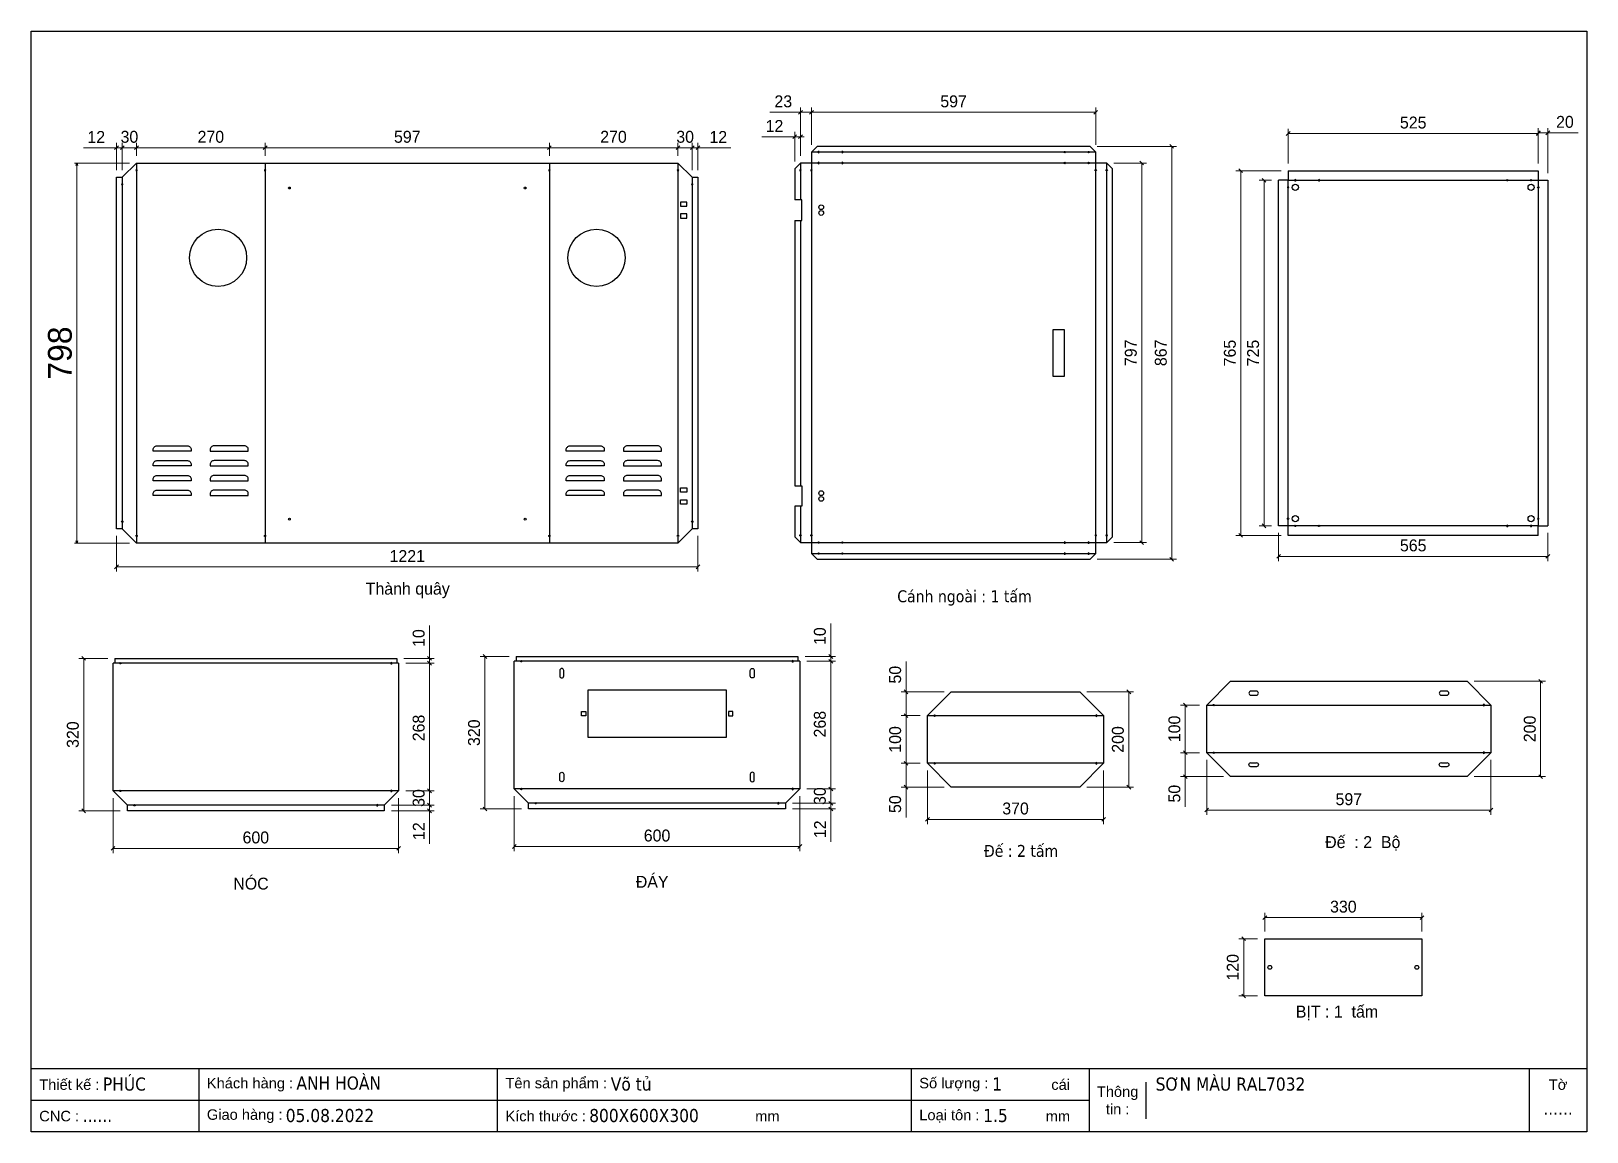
# Model space of a CAD drawing. Header units: millimetres. Extents: x 0 to 3267, y 0 to 2310.
import ezdxf
from ezdxf.enums import TextEntityAlignment as Align

# ---------------------------------------------------------------- set-up
doc = ezdxf.new("R2010")
doc.units = ezdxf.units.MM
doc.layers.add('CNC', color=7, linetype='Continuous')
doc.layers.add('DIM', color=253, linetype='Continuous')
doc.styles.add('Arial', font='arial.ttf')
doc.styles.add('Tahoma (Input Text)', font='tahoma.ttf')
doc.dimstyles.new('CNC', dxfattribs={"dimtxt": 50, "dimasz": 5, "dimexe": 5, "dimexo": 15, "dimgap": 10, "dimtad": 1, "dimdec": 0, "dimtxsty": 'Standard', "dimblk": 'OPEN30', "dimcen": 10, "dimclrd": 5, "dimclre": 5, "dimclrt": 3, "dimazin": 3, "dimtfac": 1, "dimtdec": 0, "dimtmove": 0, "dimatfit": 3, "dimldrblk": 'ARCHTICK', "dimlwd": 9, "dimlwe": 9})
doc.dimstyles.new('Dim-25', dxfattribs={"dimtxt": 25, "dimasz": 8, "dimexe": 10, "dimexo": 15, "dimgap": 10, "dimtad": 1, "dimdec": 0, "dimtxsty": 'Standard', "dimblk": 'OBLIQUE', "dimcen": 10, "dimclrd": 5, "dimclre": 5, "dimclrt": 3, "dimazin": 3, "dimtfac": 1, "dimtdec": 0, "dimtmove": 0, "dimatfit": 3, "dimldrblk": 'OBLIQUE', "dimlwd": 9, "dimlwe": 9})

msp = doc.modelspace()

# ---------------------------------------------------------------- texts
at = {"color": 2, "char_height": 25, "attachment_point": 5}
for s, insert, width in [('Thành quây', (790.9, 1136.2), 785), ('{\\fTahoma|b0|i0|c0|p34;Cánh ngoài : 1 tấm}', (1960, 1120.4), 775), ('Đế  : 2  Bộ', (2796.4, 605.3), 775), ('{\\fTahoma|b0|i0|c0|p34;Đế : 2 tấm}', (2078.7, 589.4), 775), ('NÓC', (461.7, 520.8), 785), ('ĐÁY', (1304.2, 524.8), 785), ('BỊT : 1  tấm', (2742.2, 249.6), 775)]:
    msp.add_mtext(s, dxfattribs=dict(at, insert=insert, width=width))

# ---------------------------------------------------------------- blocks, each defined once
blk = doc.blocks.new('*D1')
at = {"color": 0, "linetype": 'ByBlock', "lineweight": -2}
for p, q in [((495.4, 2069.3), (487.4, 2061.3)), ((1084.4, 2061.3), (1092.4, 2069.3))]:
    blk.add_line(p, q, dxfattribs=at)
at = {"layer": 'Defpoints', "color": 0, "transparency": 16777216}
for p in [(1088.4, 2065.3), (491.4, 2033.2), (1088.4, 2033.2)]:
    blk.add_point(p, dxfattribs=at)
at = {"layer": 'DIM', "color": 5, "lineweight": 9, "transparency": 16777216}
for p, q in [((491.4, 2048.2), (491.4, 2075.3)), ((491.4, 2065.3), (1088.4, 2065.3)), ((1088.4, 2048.2), (1088.4, 2075.3))]:
    blk.add_line(p, q, dxfattribs=at)
at = {"layer": 'DIM', "color": 3, "transparency": 16777216, "insert": (789.9, 2088.1), "char_height": 25, "attachment_point": 5}
blk.add_mtext('597', dxfattribs=at)
blk = doc.blocks.new('_Oblique')
at = {"color": 0, "linetype": 'ByBlock', "lineweight": -2}
blk.add_line((-0.5, -0.5), (0.5, 0.5), dxfattribs=at)
blk = doc.blocks.new('*D2')
at = {"color": 0, "linetype": 'ByBlock', "lineweight": -2}
for p, q in [((1092.4, 2069.3), (1084.4, 2061.3)), ((1354.4, 2061.3), (1362.4, 2069.3))]:
    blk.add_line(p, q, dxfattribs=at)
at = {"layer": 'Defpoints', "color": 0, "transparency": 16777216}
for p in [(1358.4, 2065.3), (1088.4, 2033.2), (1358.4, 2033.2)]:
    blk.add_point(p, dxfattribs=at)
at = {"layer": 'DIM', "color": 5, "lineweight": 9, "transparency": 16777216}
for p, q in [((1088.4, 2048.2), (1088.4, 2075.3)), ((1088.4, 2065.3), (1358.4, 2065.3)), ((1358.4, 2048.2), (1358.4, 2075.3))]:
    blk.add_line(p, q, dxfattribs=at)
at = {"layer": 'DIM', "color": 3, "transparency": 16777216, "insert": (1222.9, 2088.1), "char_height": 25, "attachment_point": 5}
blk.add_mtext('270', dxfattribs=at)
blk = doc.blocks.new('*D3')
at = {"color": 0, "linetype": 'ByBlock', "lineweight": -2}
for p, q in [((1362.4, 2069.3), (1354.4, 2061.3)), ((1384.4, 2061.3), (1392.4, 2069.3))]:
    blk.add_line(p, q, dxfattribs=at)
at = {"layer": 'Defpoints', "color": 0, "transparency": 16777216}
for p in [(1388.4, 2065.3), (1358.4, 2033.2), (1388.4, 2003.2)]:
    blk.add_point(p, dxfattribs=at)
at = {"layer": 'DIM', "color": 5, "lineweight": 9, "transparency": 16777216}
for p, q in [((1358.4, 2048.2), (1358.4, 2075.3)), ((1358.4, 2065.3), (1388.4, 2065.3)), ((1388.4, 2018.2), (1388.4, 2075.3))]:
    blk.add_line(p, q, dxfattribs=at)
at = {"layer": 'DIM', "color": 3, "transparency": 16777216, "insert": (1373.4, 2088.1), "char_height": 25, "attachment_point": 5}
blk.add_mtext('30', dxfattribs=at)
blk = doc.blocks.new('*D4')
at = {"color": 0, "linetype": 'ByBlock', "lineweight": -2}
for p, q in [((1384.4, 2061.3), (1392.4, 2069.3)), ((1404.4, 2069.3), (1396.4, 2061.3))]:
    blk.add_line(p, q, dxfattribs=at)
at = {"layer": 'Defpoints', "color": 0, "transparency": 16777216}
for p in [(1400.4, 2065.3), (1388.4, 2003.2), (1400.4, 2003.2)]:
    blk.add_point(p, dxfattribs=at)
at = {"layer": 'DIM', "color": 5, "lineweight": 9, "transparency": 16777216}
for p, q in [((1388.4, 2065.3), (1380.4, 2065.3)), ((1388.4, 2018.2), (1388.4, 2075.3)), ((1388.4, 2065.3), (1400.4, 2065.3)), ((1400.4, 2018.2), (1400.4, 2075.3)), ((1400.4, 2065.3), (1469.6, 2065.3))]:
    blk.add_line(p, q, dxfattribs=at)
at = {"layer": 'DIM', "color": 3, "transparency": 16777216, "insert": (1443, 2087.9), "char_height": 25, "attachment_point": 5}
blk.add_mtext('12', dxfattribs=at)
blk = doc.blocks.new('*D5')
at = {"color": 0, "linetype": 'ByBlock', "lineweight": -2}
for p, q in [((225.4, 2069.3), (217.4, 2061.3)), ((487.4, 2061.3), (495.4, 2069.3))]:
    blk.add_line(p, q, dxfattribs=at)
at = {"layer": 'Defpoints', "color": 0, "transparency": 16777216}
for p in [(221.4, 2065.3), (221.4, 2033.2), (491.4, 2033.2)]:
    blk.add_point(p, dxfattribs=at)
at = {"layer": 'DIM', "color": 5, "lineweight": 9, "transparency": 16777216}
for p, q in [((221.4, 2048.2), (221.4, 2075.3)), ((491.4, 2065.3), (221.4, 2065.3)), ((491.4, 2048.2), (491.4, 2075.3))]:
    blk.add_line(p, q, dxfattribs=at)
at = {"layer": 'DIM', "color": 3, "transparency": 16777216, "insert": (377.4, 2088.1), "char_height": 25, "attachment_point": 5}
blk.add_mtext('270', dxfattribs=at)
blk = doc.blocks.new('*D6')
at = {"color": 0, "linetype": 'ByBlock', "lineweight": -2}
for p, q in [((195.4, 2069.3), (187.4, 2061.3)), ((217.4, 2061.3), (225.4, 2069.3))]:
    blk.add_line(p, q, dxfattribs=at)
at = {"layer": 'Defpoints', "color": 0, "transparency": 16777216}
for p in [(191.4, 2065.3), (221.4, 2033.2), (191.4, 2003.2)]:
    blk.add_point(p, dxfattribs=at)
at = {"layer": 'DIM', "color": 5, "lineweight": 9, "transparency": 16777216}
for p, q in [((191.4, 2018.2), (191.4, 2075.3)), ((221.4, 2065.3), (191.4, 2065.3)), ((221.4, 2048.2), (221.4, 2075.3))]:
    blk.add_line(p, q, dxfattribs=at)
at = {"layer": 'DIM', "color": 3, "transparency": 16777216, "insert": (206.4, 2088.1), "char_height": 25, "attachment_point": 5}
blk.add_mtext('30', dxfattribs=at)
blk = doc.blocks.new('*D7')
at = {"color": 0, "linetype": 'ByBlock', "lineweight": -2}
for p, q in [((175.4, 2061.3), (183.4, 2069.3)), ((195.4, 2069.3), (187.4, 2061.3))]:
    blk.add_line(p, q, dxfattribs=at)
at = {"layer": 'Defpoints', "color": 0, "transparency": 16777216}
for p in [(179.4, 2065.3), (179.4, 2003.2), (191.4, 2003.2)]:
    blk.add_point(p, dxfattribs=at)
at = {"layer": 'DIM', "color": 5, "lineweight": 9, "transparency": 16777216}
for p, q in [((179.4, 2065.3), (110.2, 2065.3)), ((179.4, 2018.2), (179.4, 2075.3)), ((191.4, 2065.3), (179.4, 2065.3)), ((191.4, 2018.2), (191.4, 2075.3)), ((191.4, 2065.3), (199.4, 2065.3))]:
    blk.add_line(p, q, dxfattribs=at)
at = {"layer": 'DIM', "color": 3, "transparency": 16777216, "insert": (136.8, 2087.9), "char_height": 25, "attachment_point": 5}
blk.add_mtext('12', dxfattribs=at)
blk = doc.blocks.new('*D8')
at = {"color": 0, "linetype": 'ByBlock', "lineweight": -2}
for p, q in [((183.4, 1189.8), (175.4, 1181.8)), ((1396.4, 1181.8), (1404.4, 1189.8))]:
    blk.add_line(p, q, dxfattribs=at)
at = {"layer": 'Defpoints', "color": 0, "transparency": 16777216}
for p in [(179.4, 1265.6), (1400.4, 1265.6), (1400.4, 1185.8)]:
    blk.add_point(p, dxfattribs=at)
at = {"layer": 'DIM', "color": 5, "lineweight": 9, "transparency": 16777216}
for p, q in [((179.4, 1250.6), (179.4, 1175.8)), ((1400.4, 1250.6), (1400.4, 1175.8)), ((179.4, 1185.8), (1400.4, 1185.8))]:
    blk.add_line(p, q, dxfattribs=at)
at = {"layer": 'DIM', "color": 3, "transparency": 16777216, "insert": (789.9, 1208.4), "char_height": 25, "attachment_point": 5}
blk.add_mtext('1221', dxfattribs=at)
blk = doc.blocks.new('f3daunguoc')
at = {"layer": 'CNC', "color": 2, "lineweight": -3}
blk.add_circle((0, 0), 1.5, dxfattribs=at)
blk = doc.blocks.new('*D9')
at = {"color": 0, "linetype": 'ByBlock', "lineweight": -2}
for p, q in [((1599.6, 2084.4), (1607.6, 2092.4)), ((1619.6, 2092.4), (1611.6, 2084.4))]:
    blk.add_line(p, q, dxfattribs=at)
at = {"layer": 'Defpoints', "color": 0, "ltscale": 3, "transparency": 16777216}
for p in [(1603.6, 2088.4), (1615.6, 2033.2), (1603.6, 2021.2)]:
    blk.add_point(p, dxfattribs=at)
at = {"layer": 'DIM', "color": 5, "lineweight": 9, "ltscale": 3, "transparency": 16777216}
for p, q in [((1603.6, 2036.2), (1603.6, 2098.4)), ((1615.6, 2048.2), (1615.6, 2098.4)), ((1603.6, 2088.4), (1534.4, 2088.4)), ((1615.6, 2088.4), (1603.6, 2088.4)), ((1615.6, 2088.4), (1623.6, 2088.4))]:
    blk.add_line(p, q, dxfattribs=at)
at = {"layer": 'DIM', "color": 3, "ltscale": 3, "transparency": 16777216, "insert": (1561, 2111), "char_height": 25, "attachment_point": 5}
blk.add_mtext('12', dxfattribs=at)
blk = doc.blocks.new('*D10')
at = {"color": 0, "linetype": 'ByBlock', "lineweight": -2}
for p, q in [((1619.6, 2143.7), (1611.6, 2135.7)), ((1634.6, 2135.7), (1642.6, 2143.7))]:
    blk.add_line(p, q, dxfattribs=at)
at = {"layer": 'Defpoints', "color": 0, "ltscale": 3, "transparency": 16777216}
for p in [(1615.6, 2139.7), (1615.6, 2033.2), (1638.6, 2056.2)]:
    blk.add_point(p, dxfattribs=at)
at = {"layer": 'DIM', "color": 5, "lineweight": 9, "ltscale": 3, "transparency": 16777216}
for p, q in [((1615.6, 2139.7), (1551.4, 2139.7)), ((1615.6, 2048.2), (1615.6, 2149.7)), ((1638.6, 2139.7), (1615.6, 2139.7)), ((1638.6, 2071.2), (1638.6, 2149.7))]:
    blk.add_line(p, q, dxfattribs=at)
at = {"layer": 'DIM', "color": 3, "ltscale": 3, "transparency": 16777216, "insert": (1579.5, 2162.5), "char_height": 25, "attachment_point": 5}
blk.add_mtext('23', dxfattribs=at)
blk = doc.blocks.new('*D11')
at = {"color": 0, "linetype": 'ByBlock', "lineweight": -2}
for p, q in [((1642.6, 2143.7), (1634.6, 2135.7)), ((2231.6, 2135.7), (2239.6, 2143.7))]:
    blk.add_line(p, q, dxfattribs=at)
at = {"layer": 'Defpoints', "color": 0, "ltscale": 3, "transparency": 16777216}
for p in [(2235.6, 2139.7), (1638.6, 2056.2), (2235.6, 2056.2)]:
    blk.add_point(p, dxfattribs=at)
at = {"layer": 'DIM', "color": 5, "lineweight": 9, "ltscale": 3, "transparency": 16777216}
for p, q in [((1638.6, 2071.2), (1638.6, 2149.7)), ((1638.6, 2139.7), (2235.6, 2139.7)), ((2235.6, 2071.2), (2235.6, 2149.7))]:
    blk.add_line(p, q, dxfattribs=at)
at = {"layer": 'DIM', "color": 3, "ltscale": 3, "transparency": 16777216, "insert": (1937.1, 2162.5), "char_height": 25, "attachment_point": 5}
blk.add_mtext('597', dxfattribs=at)
blk = doc.blocks.new('*D12')
at = {"color": 0, "linetype": 'ByBlock', "lineweight": -2}
for p, q in [((2399.2, 2064.2), (2391.2, 2072.2)), ((2391.2, 1205.6), (2399.2, 1197.6))]:
    blk.add_line(p, q, dxfattribs=at)
at = {"layer": 'Defpoints', "color": 0, "ltscale": 3, "transparency": 16777216}
for p in [(2223.6, 2068.2), (2223.6, 1201.6), (2395.2, 1201.6)]:
    blk.add_point(p, dxfattribs=at)
at = {"layer": 'DIM', "color": 5, "lineweight": 9, "ltscale": 3, "transparency": 16777216}
for p, q in [((2238.6, 2068.2), (2405.2, 2068.2)), ((2395.2, 2068.2), (2395.2, 1201.6)), ((2238.6, 1201.6), (2405.2, 1201.6))]:
    blk.add_line(p, q, dxfattribs=at)
at = {"layer": 'DIM', "color": 3, "ltscale": 3, "transparency": 16777216, "insert": (2372.4, 1634.9), "char_height": 25, "attachment_point": 5, "rotation": 90}
blk.add_mtext('867', dxfattribs=at)
blk = doc.blocks.new('*D13')
at = {"color": 0, "linetype": 'ByBlock', "lineweight": -2}
for p, q in [((2336.1, 2029.2), (2328.1, 2037.2)), ((2328.1, 1240.6), (2336.1, 1232.6))]:
    blk.add_line(p, q, dxfattribs=at)
at = {"layer": 'Defpoints', "color": 0, "ltscale": 3, "transparency": 16777216}
for p in [(2258.6, 2033.2), (2332.1, 2033.2), (2258.6, 1236.6)]:
    blk.add_point(p, dxfattribs=at)
at = {"layer": 'DIM', "color": 5, "lineweight": 9, "ltscale": 3, "transparency": 16777216}
for p, q in [((2273.6, 2033.2), (2342.1, 2033.2)), ((2332.1, 1236.6), (2332.1, 2033.2)), ((2273.6, 1236.6), (2342.1, 1236.6))]:
    blk.add_line(p, q, dxfattribs=at)
at = {"layer": 'DIM', "color": 3, "ltscale": 3, "transparency": 16777216, "insert": (2309.4, 1634.9), "char_height": 25, "attachment_point": 5, "rotation": 90}
blk.add_mtext('797', dxfattribs=at)
blk = doc.blocks.new('*D14')
at = {"color": 5, "lineweight": 9, "ltscale": 3, "transparency": 16777216}
for p, q in [((206.4, 2033.2), (91.2, 2033.2)), ((96.2, 2028.2), (96.2, 1240.6)), ((206.4, 1235.6), (91.2, 1235.6))]:
    blk.add_line(p, q, dxfattribs=at)
at = {"color": 0, "linetype": 'ByBlock', "lineweight": -2}
for p, q in [((94.9, 2028.2), (96.2, 2033.2)), ((96.2, 2033.2), (97.6, 2028.2)), ((96.2, 2033.2), (96.2, 2028.2)), ((96.2, 1235.6), (94.9, 1240.6)), ((97.6, 1240.6), (96.2, 1235.6)), ((96.2, 1235.6), (96.2, 1240.6))]:
    blk.add_line(p, q, dxfattribs=at)
at = {"layer": 'Defpoints', "color": 0, "ltscale": 3, "transparency": 16777216}
for p in [(221.4, 2033.2), (96.2, 1235.6), (221.4, 1235.6)]:
    blk.add_point(p, dxfattribs=at)
at = {"color": 3, "ltscale": 3, "transparency": 16777216, "insert": (60.7, 1634.4), "char_height": 50, "attachment_point": 5, "rotation": 90}
blk.add_mtext('798', dxfattribs=at)
blk = doc.blocks.new('_ArchTick')
at = {"color": 0, "const_width": 0.15}
blk.add_lwpolyline([(-0.5, -0.5), (0.5, 0.5)], dxfattribs=at)
blk = doc.blocks.new('_Open30')
at = {"color": 0, "linetype": 'ByBlock', "lineweight": -2}
for p, q in [((-1, 0.27), (0, 0)), ((0, 0), (-1, -0.27)), ((0, 0), (-1, 0))]:
    blk.add_line(p, q, dxfattribs=at)
blk = doc.blocks.new('*D15')
at = {"color": 0, "linetype": 'ByBlock', "lineweight": -2}
for p, q in [((176.1, 598.9), (168.1, 590.9)), ((767.7, 590.9), (775.7, 598.9))]:
    blk.add_line(p, q, dxfattribs=at)
at = {"layer": 'Defpoints', "color": 0, "transparency": 16777216}
for p in [(172.1, 715.6), (771.7, 715.6), (172.1, 594.9)]:
    blk.add_point(p, dxfattribs=at)
at = {"layer": 'DIM', "color": 5, "lineweight": 9, "transparency": 16777216}
for p, q in [((172.1, 700.6), (172.1, 584.9)), ((771.7, 700.6), (771.7, 584.9)), ((771.7, 594.9), (172.1, 594.9))]:
    blk.add_line(p, q, dxfattribs=at)
at = {"layer": 'DIM', "color": 3, "transparency": 16777216, "insert": (471.9, 617.7), "char_height": 25, "attachment_point": 5}
blk.add_mtext('600', dxfattribs=at)
blk = doc.blocks.new('*D16')
at = {"color": 0, "linetype": 'ByBlock', "lineweight": -2}
for p, q in [((840.7, 979.6), (832.7, 987.6)), ((832.7, 719.6), (840.7, 711.6))]:
    blk.add_line(p, q, dxfattribs=at)
at = {"layer": 'Defpoints', "color": 0, "transparency": 16777216}
for p in [(771.7, 983.6), (771.7, 715.6), (836.7, 715.6)]:
    blk.add_point(p, dxfattribs=at)
at = {"layer": 'DIM', "color": 5, "lineweight": 9, "transparency": 16777216}
for p, q in [((786.7, 983.6), (846.7, 983.6)), ((836.7, 983.6), (836.7, 715.6)), ((786.7, 715.6), (846.7, 715.6))]:
    blk.add_line(p, q, dxfattribs=at)
at = {"layer": 'DIM', "color": 3, "transparency": 16777216, "insert": (813.9, 847.6), "char_height": 25, "attachment_point": 5, "rotation": 90}
blk.add_mtext('268', dxfattribs=at)
blk = doc.blocks.new('*D17')
at = {"color": 0, "linetype": 'ByBlock', "lineweight": -2}
for p, q in [((840.7, 711.6), (832.7, 719.6)), ((832.7, 689.6), (840.7, 681.6))]:
    blk.add_line(p, q, dxfattribs=at)
at = {"layer": 'Defpoints', "color": 0, "transparency": 16777216}
for p in [(771.7, 715.6), (741.7, 685.6), (836.7, 685.6)]:
    blk.add_point(p, dxfattribs=at)
at = {"layer": 'DIM', "color": 5, "lineweight": 9, "transparency": 16777216}
for p, q in [((786.7, 715.6), (846.7, 715.6)), ((836.7, 715.6), (836.7, 685.6)), ((756.7, 685.6), (846.7, 685.6))]:
    blk.add_line(p, q, dxfattribs=at)
at = {"layer": 'DIM', "color": 3, "transparency": 16777216, "insert": (813.9, 700.6), "char_height": 25, "attachment_point": 5, "rotation": 90}
blk.add_mtext('30', dxfattribs=at)
blk = doc.blocks.new('*D18')
at = {"color": 0, "linetype": 'ByBlock', "lineweight": -2}
for p, q in [((832.7, 689.6), (840.7, 681.6)), ((840.7, 669.6), (832.7, 677.6))]:
    blk.add_line(p, q, dxfattribs=at)
at = {"layer": 'Defpoints', "color": 0, "transparency": 16777216}
for p in [(741.7, 685.6), (741.7, 673.6), (836.7, 673.6)]:
    blk.add_point(p, dxfattribs=at)
at = {"layer": 'DIM', "color": 5, "lineweight": 9, "transparency": 16777216}
for p, q in [((836.7, 685.6), (836.7, 693.6)), ((756.7, 685.6), (846.7, 685.6)), ((756.7, 673.6), (846.7, 673.6)), ((836.7, 685.6), (836.7, 673.6)), ((836.7, 673.6), (836.7, 604.4))]:
    blk.add_line(p, q, dxfattribs=at)
at = {"layer": 'DIM', "color": 3, "transparency": 16777216, "insert": (814.1, 631), "char_height": 25, "attachment_point": 5, "rotation": 90}
blk.add_mtext('12', dxfattribs=at)
blk = doc.blocks.new('*D19')
at = {"color": 0, "linetype": 'ByBlock', "lineweight": -2}
for p, q in [((114.4, 989.6), (106.4, 997.6)), ((106.4, 677.6), (114.4, 669.6))]:
    blk.add_line(p, q, dxfattribs=at)
at = {"layer": 'Defpoints', "color": 0, "ltscale": 3, "transparency": 16777216}
for p in [(176.1, 993.6), (110.4, 673.6), (202.1, 673.6)]:
    blk.add_point(p, dxfattribs=at)
at = {"layer": 'DIM', "color": 5, "lineweight": 9, "ltscale": 3, "transparency": 16777216}
for p, q in [((161.1, 993.6), (100.4, 993.6)), ((110.4, 993.6), (110.4, 673.6)), ((187.1, 673.6), (100.4, 673.6))]:
    blk.add_line(p, q, dxfattribs=at)
at = {"layer": 'DIM', "color": 3, "ltscale": 3, "transparency": 16777216, "insert": (87.7, 833.6), "char_height": 25, "attachment_point": 5, "rotation": 90}
blk.add_mtext('320', dxfattribs=at)
blk = doc.blocks.new('*D20')
at = {"color": 0, "linetype": 'ByBlock', "lineweight": -2}
for p, q in [((1018.6, 602.9), (1010.6, 594.9)), ((1610.2, 594.9), (1618.2, 602.9))]:
    blk.add_line(p, q, dxfattribs=at)
at = {"layer": 'Defpoints', "color": 0, "transparency": 16777216}
for p in [(1014.6, 719.6), (1614.2, 719.6), (1014.6, 598.9)]:
    blk.add_point(p, dxfattribs=at)
at = {"layer": 'DIM', "color": 5, "lineweight": 9, "transparency": 16777216}
for p, q in [((1014.6, 704.6), (1014.6, 588.9)), ((1614.2, 704.6), (1614.2, 588.9)), ((1614.2, 598.9), (1014.6, 598.9))]:
    blk.add_line(p, q, dxfattribs=at)
at = {"layer": 'DIM', "color": 3, "transparency": 16777216, "insert": (1314.4, 621.7), "char_height": 25, "attachment_point": 5}
blk.add_mtext('600', dxfattribs=at)
blk = doc.blocks.new('*D21')
at = {"color": 0, "linetype": 'ByBlock', "lineweight": -2}
for p, q in [((1683.2, 983.6), (1675.2, 991.6)), ((1675.2, 723.6), (1683.2, 715.6))]:
    blk.add_line(p, q, dxfattribs=at)
at = {"layer": 'Defpoints', "color": 0, "transparency": 16777216}
for p in [(1614.2, 987.6), (1614.2, 719.6), (1679.2, 719.6)]:
    blk.add_point(p, dxfattribs=at)
at = {"layer": 'DIM', "color": 5, "lineweight": 9, "transparency": 16777216}
for p, q in [((1629.2, 987.6), (1689.2, 987.6)), ((1679.2, 987.6), (1679.2, 719.6)), ((1629.2, 719.6), (1689.2, 719.6))]:
    blk.add_line(p, q, dxfattribs=at)
at = {"layer": 'DIM', "color": 3, "transparency": 16777216, "insert": (1656.4, 855.6), "char_height": 25, "attachment_point": 5, "rotation": 90}
blk.add_mtext('268', dxfattribs=at)
blk = doc.blocks.new('*D22')
at = {"color": 0, "linetype": 'ByBlock', "lineweight": -2}
for p, q in [((1683.2, 715.6), (1675.2, 723.6)), ((1675.2, 693.6), (1683.2, 685.6))]:
    blk.add_line(p, q, dxfattribs=at)
at = {"layer": 'Defpoints', "color": 0, "transparency": 16777216}
for p in [(1614.2, 719.6), (1584.2, 689.6), (1679.2, 689.6)]:
    blk.add_point(p, dxfattribs=at)
at = {"layer": 'DIM', "color": 5, "lineweight": 9, "transparency": 16777216}
for p, q in [((1629.2, 719.6), (1689.2, 719.6)), ((1679.2, 719.6), (1679.2, 689.6)), ((1599.2, 689.6), (1689.2, 689.6))]:
    blk.add_line(p, q, dxfattribs=at)
at = {"layer": 'DIM', "color": 3, "transparency": 16777216, "insert": (1656.4, 704.6), "char_height": 25, "attachment_point": 5, "rotation": 90}
blk.add_mtext('30', dxfattribs=at)
blk = doc.blocks.new('*D23')
at = {"color": 0, "linetype": 'ByBlock', "lineweight": -2}
for p, q in [((1675.2, 693.6), (1683.2, 685.6)), ((1683.2, 673.6), (1675.2, 681.6))]:
    blk.add_line(p, q, dxfattribs=at)
at = {"layer": 'Defpoints', "color": 0, "transparency": 16777216}
for p in [(1584.2, 689.6), (1584.2, 677.6), (1679.2, 677.6)]:
    blk.add_point(p, dxfattribs=at)
at = {"layer": 'DIM', "color": 5, "lineweight": 9, "transparency": 16777216}
for p, q in [((1599.2, 689.6), (1689.2, 689.6)), ((1679.2, 689.6), (1679.2, 697.6)), ((1679.2, 689.6), (1679.2, 677.6)), ((1599.2, 677.6), (1689.2, 677.6)), ((1679.2, 677.6), (1679.2, 608.4))]:
    blk.add_line(p, q, dxfattribs=at)
at = {"layer": 'DIM', "color": 3, "transparency": 16777216, "insert": (1656.6, 635), "char_height": 25, "attachment_point": 5, "rotation": 90}
blk.add_mtext('12', dxfattribs=at)
blk = doc.blocks.new('*D24')
at = {"color": 0, "linetype": 'ByBlock', "lineweight": -2}
for p, q in [((957, 993.6), (949, 1001.6)), ((949, 681.6), (957, 673.6))]:
    blk.add_line(p, q, dxfattribs=at)
at = {"layer": 'Defpoints', "color": 0, "ltscale": 3, "transparency": 16777216}
for p in [(1018.6, 997.6), (953, 677.6), (1044.6, 677.6)]:
    blk.add_point(p, dxfattribs=at)
at = {"layer": 'DIM', "color": 5, "lineweight": 9, "ltscale": 3, "transparency": 16777216}
for p, q in [((1003.6, 997.6), (943, 997.6)), ((953, 997.6), (953, 677.6)), ((1029.6, 677.6), (943, 677.6))]:
    blk.add_line(p, q, dxfattribs=at)
at = {"layer": 'DIM', "color": 3, "ltscale": 3, "transparency": 16777216, "insert": (930.2, 837.6), "char_height": 25, "attachment_point": 5, "rotation": 90}
blk.add_mtext('320', dxfattribs=at)
blk = doc.blocks.new('*D25')
at = {"color": 0, "linetype": 'ByBlock', "lineweight": -2}
for p, q in [((3168.9, 2100.6), (3160.9, 2092.6)), ((3180.9, 2092.6), (3188.9, 2100.6))]:
    blk.add_line(p, q, dxfattribs=at)
at = {"color": 5, "lineweight": 9, "ltscale": 3, "transparency": 16777216}
for p, q in [((3164.9, 2032), (3164.9, 2106.6)), ((3164.9, 2096.6), (3184.9, 2096.6)), ((3184.9, 2012), (3184.9, 2106.6)), ((3184.9, 2096.6), (3249, 2096.6))]:
    blk.add_line(p, q, dxfattribs=at)
at = {"layer": 'Defpoints', "color": 0, "ltscale": 3, "transparency": 16777216}
for p in [(3184.9, 2096.6), (3164.9, 2017), (3184.9, 1997)]:
    blk.add_point(p, dxfattribs=at)
at = {"color": 3, "ltscale": 3, "transparency": 16777216, "insert": (3220.9, 2119.4), "char_height": 25, "attachment_point": 5}
blk.add_mtext('20', dxfattribs=at)
blk = doc.blocks.new('*D26')
at = {"color": 0, "linetype": 'ByBlock', "lineweight": -2}
for p, q in [((2643.7, 2099.2), (2635.7, 2091.2)), ((3160.9, 2091.2), (3168.9, 2099.2))]:
    blk.add_line(p, q, dxfattribs=at)
at = {"color": 5, "lineweight": 9, "ltscale": 3, "transparency": 16777216}
for p, q in [((2639.7, 2032), (2639.7, 2105.2)), ((3164.9, 2095.2), (2639.7, 2095.2)), ((3164.9, 2032), (3164.9, 2105.2))]:
    blk.add_line(p, q, dxfattribs=at)
at = {"layer": 'Defpoints', "color": 0, "ltscale": 3, "transparency": 16777216}
for p in [(2639.7, 2095.2), (2639.7, 2017), (3164.9, 2017)]:
    blk.add_point(p, dxfattribs=at)
at = {"color": 3, "ltscale": 3, "transparency": 16777216, "insert": (2902.3, 2118), "char_height": 25, "attachment_point": 5}
blk.add_mtext('525', dxfattribs=at)
blk = doc.blocks.new('*D27')
at = {"color": 5, "lineweight": 9, "ltscale": 3, "transparency": 16777216}
for p, q in [((2624.7, 2017), (2530, 2017)), ((2540, 2017), (2540, 1251.8)), ((2624.7, 1251.8), (2530, 1251.8))]:
    blk.add_line(p, q, dxfattribs=at)
at = {"color": 0, "linetype": 'ByBlock', "lineweight": -2}
for p, q in [((2544, 2013), (2536, 2021)), ((2536, 1255.8), (2544, 1247.8))]:
    blk.add_line(p, q, dxfattribs=at)
at = {"layer": 'Defpoints', "color": 0, "ltscale": 3, "transparency": 16777216}
for p in [(2639.7, 2017), (2540, 1251.8), (2639.7, 1251.8)]:
    blk.add_point(p, dxfattribs=at)
at = {"color": 3, "ltscale": 3, "transparency": 16777216, "insert": (2517.3, 1634.4), "char_height": 25, "attachment_point": 5, "rotation": 90}
blk.add_mtext('765', dxfattribs=at)
blk = doc.blocks.new('*D28')
at = {"color": 5, "lineweight": 9, "ltscale": 3, "transparency": 16777216}
for p, q in [((2604.7, 1997), (2579, 1997)), ((2589, 1271.8), (2589, 1997)), ((2604.7, 1271.8), (2579, 1271.8))]:
    blk.add_line(p, q, dxfattribs=at)
at = {"color": 0, "linetype": 'ByBlock', "lineweight": -2}
for p, q in [((2593, 1993), (2585, 2001)), ((2585, 1275.8), (2593, 1267.8))]:
    blk.add_line(p, q, dxfattribs=at)
at = {"layer": 'Defpoints', "color": 0, "ltscale": 3, "transparency": 16777216}
for p in [(2589, 1997), (2619.7, 1997), (2619.7, 1271.8)]:
    blk.add_point(p, dxfattribs=at)
at = {"color": 3, "ltscale": 3, "transparency": 16777216, "insert": (2566.2, 1634.4), "char_height": 25, "attachment_point": 5, "rotation": 90}
blk.add_mtext('725', dxfattribs=at)
blk = doc.blocks.new('*D29')
at = {"color": 5, "lineweight": 9, "ltscale": 3, "transparency": 16777216}
for p, q in [((2619.7, 1256.8), (2619.7, 1197.8)), ((3184.9, 1256.8), (3184.9, 1197.8)), ((2619.7, 1207.8), (3184.9, 1207.8))]:
    blk.add_line(p, q, dxfattribs=at)
at = {"color": 0, "linetype": 'ByBlock', "lineweight": -2}
for p, q in [((2623.7, 1211.8), (2615.7, 1203.8)), ((3180.9, 1203.8), (3188.9, 1211.8))]:
    blk.add_line(p, q, dxfattribs=at)
at = {"layer": 'Defpoints', "color": 0, "ltscale": 3, "transparency": 16777216}
for p in [(2619.7, 1271.8), (3184.9, 1271.8), (3184.9, 1207.8)]:
    blk.add_point(p, dxfattribs=at)
at = {"color": 3, "ltscale": 3, "transparency": 16777216, "insert": (2902.3, 1230.6), "char_height": 25, "attachment_point": 5}
blk.add_mtext('565', dxfattribs=at)
blk = doc.blocks.new('*D30')
at = {"color": 0, "linetype": 'ByBlock', "lineweight": -2}
for p, q in [((2309, 919.5), (2301, 927.5)), ((2301, 727.5), (2309, 719.5))]:
    blk.add_line(p, q, dxfattribs=at)
at = {"layer": 'Defpoints', "color": 0, "transparency": 16777216}
for p in [(2202.2, 923.5), (2202.2, 723.5), (2305, 723.5)]:
    blk.add_point(p, dxfattribs=at)
at = {"layer": 'DIM', "color": 5, "lineweight": 9, "transparency": 16777216}
for p, q in [((2217.2, 923.5), (2315, 923.5)), ((2305, 923.5), (2305, 723.5)), ((2217.2, 723.5), (2315, 723.5))]:
    blk.add_line(p, q, dxfattribs=at)
at = {"layer": 'DIM', "color": 3, "transparency": 16777216, "insert": (2282.2, 823.5), "char_height": 25, "attachment_point": 5, "rotation": 90}
blk.add_mtext('200', dxfattribs=at)
blk = doc.blocks.new('*D31')
at = {"color": 0, "linetype": 'ByBlock', "lineweight": -2}
for p, q in [((1886.2, 659.8), (1878.2, 651.8)), ((2248.2, 651.8), (2256.2, 659.8))]:
    blk.add_line(p, q, dxfattribs=at)
at = {"layer": 'Defpoints', "color": 0, "transparency": 16777216}
for p in [(1882.2, 773.5), (2252.2, 773.5), (2252.2, 655.8)]:
    blk.add_point(p, dxfattribs=at)
at = {"layer": 'DIM', "color": 5, "lineweight": 9, "transparency": 16777216}
for p, q in [((1882.2, 758.5), (1882.2, 645.8)), ((2252.2, 758.5), (2252.2, 645.8)), ((1882.2, 655.8), (2252.2, 655.8))]:
    blk.add_line(p, q, dxfattribs=at)
at = {"layer": 'DIM', "color": 3, "transparency": 16777216, "insert": (2067.2, 678.5), "char_height": 25, "attachment_point": 5}
blk.add_mtext('370', dxfattribs=at)
blk = doc.blocks.new('*D32')
at = {"color": 0, "linetype": 'ByBlock', "lineweight": -2}
for p, q in [((1841.2, 869.5), (1833.2, 877.5)), ((1833.2, 777.5), (1841.2, 769.5))]:
    blk.add_line(p, q, dxfattribs=at)
at = {"layer": 'Defpoints', "color": 0, "transparency": 16777216}
for p in [(1882.2, 873.5), (1837.2, 773.5), (1882.2, 773.5)]:
    blk.add_point(p, dxfattribs=at)
at = {"layer": 'DIM', "color": 5, "lineweight": 9, "transparency": 16777216}
for p, q in [((1867.2, 873.5), (1827.2, 873.5)), ((1837.2, 873.5), (1837.2, 773.5)), ((1867.2, 773.5), (1827.2, 773.5))]:
    blk.add_line(p, q, dxfattribs=at)
at = {"layer": 'DIM', "color": 3, "transparency": 16777216, "insert": (1814.5, 823.5), "char_height": 25, "attachment_point": 5, "rotation": 90}
blk.add_mtext('100', dxfattribs=at)
blk = doc.blocks.new('*D33')
at = {"color": 0, "linetype": 'ByBlock', "lineweight": -2}
for p, q in [((1841.2, 919.5), (1833.2, 927.5)), ((1833.2, 877.5), (1841.2, 869.5))]:
    blk.add_line(p, q, dxfattribs=at)
at = {"layer": 'Defpoints', "color": 0, "transparency": 16777216}
for p in [(1837.2, 923.5), (1932.2, 923.5), (1882.2, 873.5)]:
    blk.add_point(p, dxfattribs=at)
at = {"layer": 'DIM', "color": 5, "lineweight": 9, "transparency": 16777216}
for p, q in [((1837.2, 923.5), (1837.2, 987.3)), ((1917.2, 923.5), (1827.2, 923.5)), ((1837.2, 873.5), (1837.2, 923.5)), ((1867.2, 873.5), (1827.2, 873.5))]:
    blk.add_line(p, q, dxfattribs=at)
at = {"layer": 'DIM', "color": 3, "transparency": 16777216, "insert": (1814.5, 959.4), "char_height": 25, "attachment_point": 5, "rotation": 90}
blk.add_mtext('50', dxfattribs=at)
blk = doc.blocks.new('*D34')
at = {"color": 0, "linetype": 'ByBlock', "lineweight": -2}
for p, q in [((1841.2, 769.5), (1833.2, 777.5)), ((1833.2, 727.5), (1841.2, 719.5))]:
    blk.add_line(p, q, dxfattribs=at)
at = {"layer": 'Defpoints', "color": 0, "transparency": 16777216}
for p in [(1882.2, 773.5), (1837.2, 723.5), (1932.2, 723.5)]:
    blk.add_point(p, dxfattribs=at)
at = {"layer": 'DIM', "color": 5, "lineweight": 9, "transparency": 16777216}
for p, q in [((1867.2, 773.5), (1827.2, 773.5)), ((1837.2, 773.5), (1837.2, 723.5)), ((1917.2, 723.5), (1827.2, 723.5)), ((1837.2, 723.5), (1837.2, 659.8))]:
    blk.add_line(p, q, dxfattribs=at)
at = {"layer": 'DIM', "color": 3, "transparency": 16777216, "insert": (1814.5, 687.7), "char_height": 25, "attachment_point": 5, "rotation": 90}
blk.add_mtext('50', dxfattribs=at)
blk = doc.blocks.new('*D35')
at = {"color": 0, "linetype": 'ByBlock', "lineweight": -2}
for p, q in [((2472.6, 679.3), (2464.6, 671.3)), ((3061.6, 671.3), (3069.6, 679.3))]:
    blk.add_line(p, q, dxfattribs=at)
at = {"layer": 'Defpoints', "color": 0, "transparency": 16777216}
for p in [(2468.6, 795.6), (3065.6, 795.6), (3065.6, 675.3)]:
    blk.add_point(p, dxfattribs=at)
at = {"layer": 'DIM', "color": 5, "lineweight": 9, "transparency": 16777216}
for p, q in [((2468.6, 780.6), (2468.6, 665.3)), ((3065.6, 780.6), (3065.6, 665.3)), ((2468.6, 675.3), (3065.6, 675.3))]:
    blk.add_line(p, q, dxfattribs=at)
at = {"layer": 'DIM', "color": 3, "transparency": 16777216, "insert": (2767.1, 698), "char_height": 25, "attachment_point": 5}
blk.add_mtext('597', dxfattribs=at)
blk = doc.blocks.new('*D36')
at = {"color": 0, "linetype": 'ByBlock', "lineweight": -2}
for p, q in [((2427.7, 891.6), (2419.7, 899.6)), ((2419.7, 799.6), (2427.7, 791.6))]:
    blk.add_line(p, q, dxfattribs=at)
at = {"layer": 'Defpoints', "color": 0, "transparency": 16777216}
for p in [(2468.6, 895.6), (2423.7, 795.6), (2468.6, 795.6)]:
    blk.add_point(p, dxfattribs=at)
at = {"layer": 'DIM', "color": 5, "lineweight": 9, "transparency": 16777216}
for p, q in [((2453.6, 895.6), (2413.7, 895.6)), ((2423.7, 895.6), (2423.7, 795.6)), ((2453.6, 795.6), (2413.7, 795.6))]:
    blk.add_line(p, q, dxfattribs=at)
at = {"layer": 'DIM', "color": 3, "transparency": 16777216, "insert": (2400.9, 845.6), "char_height": 25, "attachment_point": 5, "rotation": 90}
blk.add_mtext('100', dxfattribs=at)
blk = doc.blocks.new('*D37')
at = {"color": 0, "linetype": 'ByBlock', "lineweight": -2}
for p, q in [((2427.7, 791.6), (2419.7, 799.6)), ((2419.7, 749.6), (2427.7, 741.6))]:
    blk.add_line(p, q, dxfattribs=at)
at = {"layer": 'Defpoints', "color": 0, "transparency": 16777216}
for p in [(2468.6, 795.6), (2423.7, 745.6), (2518.6, 745.6)]:
    blk.add_point(p, dxfattribs=at)
at = {"layer": 'DIM', "color": 5, "lineweight": 9, "transparency": 16777216}
for p, q in [((2453.6, 795.6), (2413.7, 795.6)), ((2423.7, 795.6), (2423.7, 745.6)), ((2503.6, 745.6), (2413.7, 745.6)), ((2423.7, 745.6), (2423.7, 681.8))]:
    blk.add_line(p, q, dxfattribs=at)
at = {"layer": 'DIM', "color": 3, "transparency": 16777216, "insert": (2400.9, 709.7), "char_height": 25, "attachment_point": 5, "rotation": 90}
blk.add_mtext('50', dxfattribs=at)
blk = doc.blocks.new('ovan8.5x20')
at = {"layer": 'CNC', "color": 2, "lineweight": -3}
for p, q in [((5.7, 4.2), (-5.8, 4.2)), ((-5.8, -4.2), (5.7, -4.2))]:
    blk.add_line(p, q, dxfattribs=at)
for centre, start, end in [((-5.8, 0), 90, 270), ((5.7, 0), 270, 90)]:
    blk.add_arc(centre, 4.25, start, end, dxfattribs=at)
blk = doc.blocks.new('*D38')
at = {"color": 0, "linetype": 'ByBlock', "lineweight": -2}
for p, q in [((3173.9, 941.6), (3165.9, 949.6)), ((3165.9, 749.6), (3173.9, 741.6))]:
    blk.add_line(p, q, dxfattribs=at)
at = {"layer": 'Defpoints', "color": 0, "ltscale": 3, "transparency": 16777216}
for p in [(3015.6, 945.6), (3169.9, 945.6), (3015.6, 745.6)]:
    blk.add_point(p, dxfattribs=at)
at = {"layer": 'DIM', "color": 5, "lineweight": 9, "ltscale": 3, "transparency": 16777216}
for p, q in [((3030.6, 945.6), (3179.9, 945.6)), ((3169.9, 745.6), (3169.9, 945.6)), ((3030.6, 745.6), (3179.9, 745.6))]:
    blk.add_line(p, q, dxfattribs=at)
at = {"layer": 'DIM', "color": 3, "ltscale": 3, "transparency": 16777216, "insert": (3147.2, 845.6), "char_height": 25, "attachment_point": 5, "rotation": 90}
blk.add_mtext('200', dxfattribs=at)
blk = doc.blocks.new('khungtenAsean2')
at = {"color": 7}
for p, q in [((2970, -1980), (0, -1980)), ((320, -1980), (320, -2100)), ((890, -1980), (890, -2100)), ((1680, -1980), (1680, -2100)), ((2020, -1980), (2020, -2100)), ((2860, -1980), (2860, -2100)), ((2128.3, -2005), (2128.3, -2075)), ((2020, -2040), (0, -2040))]:
    blk.add_line(p, q, dxfattribs=at)
blk.add_lwpolyline([(0, 0), (2970, 0), (2970, -2100), (0, -2100)], close=True, dxfattribs=at)
at = {"color": 2, "char_height": 20, "style": 'Arial'}
for s, insert, width, attachment_point in [('  Thiết kế :', (0, -2010), 917.634, 4), ('  Khách hàng :', (320, -2010), 917.634, 4), ('  Tên sản phẩm :', (890, -2010), 917.634, 4), ('  Số lượng :', (1680, -2010), 917.634, 4), ('cái', (1947.6, -2010), 917.634, 4), ('Thông\\Ptin :', (2074.2, -2040), 108.311, 5), ('Tờ', (2915, -2010), 110, 5), ('  CNC :', (0, -2070), 917.634, 4), ('  Giao hàng :', (320, -2070), 917.634, 4), ('  Kích thước :', (890, -2070), 917.634, 4), ('mm', (1382.3, -2070), 917.634, 4), ('  Loại tôn :', (1680, -2070), 917.634, 4), ('mm', (1936.9, -2070), 917.634, 4)]:
    blk.add_mtext(s, dxfattribs=dict(at, insert=insert, width=width, attachment_point=attachment_point))
at = {"color": 1, "style": 'Tahoma (Input Text)', "flags": 8}
for tag, p in [('#01', (137.1, -2021.3)), ('#03', (506.6, -2019.3)), ('#05', (1106.6, -2021.3)), ('#07', (1834.7, -2021.3)), ('#09', (2146.7, -2021.3)), ('#02', (98.5, -2081.3)), ('#04', (486.1, -2081.3)), ('#06', (1065.3, -2081.3)), ('#08', (1817.4, -2081.3)), ('#10', (2146.7, -2081.3))]:
    blk.add_attdef(tag, p, '', height=25, dxfattribs=at)
blk.add_attdef('#11', text='', height=25, dxfattribs=at).set_placement((2915, -2067.3), align=Align.CENTER)
blk = doc.blocks.new('*D39')
at = {"color": 5, "lineweight": 9, "ltscale": 3, "transparency": 16777216}
for p, q in [((2590.6, 420.3), (2590.6, 459.7)), ((2920.6, 420.3), (2920.6, 459.7)), ((2590.6, 449.7), (2920.6, 449.7))]:
    blk.add_line(p, q, dxfattribs=at)
at = {"color": 0, "linetype": 'ByBlock', "lineweight": -2}
for p, q in [((2594.6, 453.7), (2586.6, 445.7)), ((2916.6, 445.7), (2924.6, 453.7))]:
    blk.add_line(p, q, dxfattribs=at)
at = {"layer": 'Defpoints', "color": 0, "ltscale": 3, "transparency": 16777216}
for p in [(2920.6, 449.7), (2590.6, 405.3), (2920.6, 405.3)]:
    blk.add_point(p, dxfattribs=at)
at = {"color": 3, "ltscale": 3, "transparency": 16777216, "insert": (2755.6, 472.5), "char_height": 25, "attachment_point": 5}
blk.add_mtext('330', dxfattribs=at)
blk = doc.blocks.new('*D40')
at = {"color": 5, "lineweight": 9, "ltscale": 3, "transparency": 16777216}
for p, q in [((2575.6, 405.3), (2536.3, 405.3)), ((2546.3, 405.3), (2546.3, 285.3)), ((2575.6, 285.3), (2536.3, 285.3))]:
    blk.add_line(p, q, dxfattribs=at)
at = {"color": 0, "linetype": 'ByBlock', "lineweight": -2}
for p, q in [((2550.3, 401.3), (2542.3, 409.3)), ((2542.3, 289.3), (2550.3, 281.3))]:
    blk.add_line(p, q, dxfattribs=at)
at = {"layer": 'Defpoints', "color": 0, "ltscale": 3, "transparency": 16777216}
for p in [(2590.6, 405.3), (2546.3, 285.3), (2590.6, 285.3)]:
    blk.add_point(p, dxfattribs=at)
at = {"color": 3, "ltscale": 3, "transparency": 16777216, "insert": (2523.5, 345.3), "char_height": 25, "attachment_point": 5, "rotation": 90}
blk.add_mtext('120', dxfattribs=at)
blk = doc.blocks.new('*D41')
at = {"color": 5, "lineweight": 9, "ltscale": 3, "transparency": 16777216}
for p, q in [((836.7, 993.6), (836.7, 1063)), ((782.7, 993.6), (846.7, 993.6)), ((786.7, 983.6), (846.7, 983.6)), ((836.7, 983.6), (836.7, 993.6)), ((836.7, 983.6), (836.7, 975.6))]:
    blk.add_line(p, q, dxfattribs=at)
at = {"color": 0, "linetype": 'ByBlock', "lineweight": -2}
for p, q in [((832.7, 997.6), (840.7, 989.6)), ((840.7, 979.6), (832.7, 987.6))]:
    blk.add_line(p, q, dxfattribs=at)
at = {"layer": 'Defpoints', "color": 0, "ltscale": 3, "transparency": 16777216}
for p in [(767.7, 993.6), (771.7, 983.6), (836.7, 993.6)]:
    blk.add_point(p, dxfattribs=at)
at = {"color": 3, "ltscale": 3, "transparency": 16777216, "insert": (813.9, 1036.3), "char_height": 25, "attachment_point": 5, "rotation": 90}
blk.add_mtext('10', dxfattribs=at)
blk = doc.blocks.new('*D42')
at = {"color": 5, "lineweight": 9, "ltscale": 3, "transparency": 16777216}
for p, q in [((1679.2, 997.6), (1679.2, 1067)), ((1625.2, 997.6), (1689.2, 997.6)), ((1629.2, 987.6), (1689.2, 987.6)), ((1679.2, 987.6), (1679.2, 997.6)), ((1679.2, 987.6), (1679.2, 979.6))]:
    blk.add_line(p, q, dxfattribs=at)
at = {"color": 0, "linetype": 'ByBlock', "lineweight": -2}
for p, q in [((1675.2, 1001.6), (1683.2, 993.6)), ((1683.2, 983.6), (1675.2, 991.6))]:
    blk.add_line(p, q, dxfattribs=at)
at = {"layer": 'Defpoints', "color": 0, "ltscale": 3, "transparency": 16777216}
for p in [(1610.2, 997.6), (1614.2, 987.6), (1679.2, 997.6)]:
    blk.add_point(p, dxfattribs=at)
at = {"color": 3, "ltscale": 3, "transparency": 16777216, "insert": (1656.4, 1040.3), "char_height": 25, "attachment_point": 5, "rotation": 90}
blk.add_mtext('10', dxfattribs=at)

# ---------------------------------------------------------------- dimensions: what is measured, and where the dimension line sits
at = {"ltscale": 3}
for base, p1, p2, picture, middle in [((2639.7, 2095.2), (3164.9, 2017), (2639.7, 2017), '*D26', (2902.3, 2118)), ((3184.9, 2096.6), (3164.9, 2017), (3184.9, 1997), '*D25', (3220.9, 2119.4)), ((3184.9, 1207.8), (2619.7, 1271.8), (3184.9, 1271.8), '*D29', (2902.3, 1230.6)), ((2920.6, 449.7), (2590.6, 405.3), (2920.6, 405.3), '*D39', (2755.6, 472.5))]:
    dim = msp.add_linear_dim(base=base, p1=p1, p2=p2, dimstyle='Dim-25', dxfattribs=at)
    dim.commit()
    dim.dimension.update_dxf_attribs({"geometry": picture, "text_midpoint": middle})
for base, p1, p2, dimstyle, picture, middle in [((96.2, 1235.6), (221.4, 2033.2), (221.4, 1235.6), 'CNC', '*D14', (60.7, 1634.4)), ((2540, 1251.8), (2639.7, 2017), (2639.7, 1251.8), 'Dim-25', '*D27', (2517.3, 1634.4)), ((2589, 1997), (2619.7, 1271.8), (2619.7, 1997), 'Dim-25', '*D28', (2566.2, 1634.4)), ((836.7, 993.6), (771.7, 983.6), (767.7, 993.6), 'Dim-25', '*D41', (813.9, 1036.3)), ((1679.2, 997.6), (1614.2, 987.6), (1610.2, 997.6), 'Dim-25', '*D42', (1656.4, 1040.3)), ((2546.3, 285.3), (2590.6, 405.3), (2590.6, 285.3), 'Dim-25', '*D40', (2523.5, 345.3))]:
    dim = msp.add_linear_dim(base=base, p1=p1, p2=p2, angle=90, dimstyle=dimstyle, dxfattribs=at)
    dim.commit()
    dim.dimension.update_dxf_attribs({"geometry": picture, "text_midpoint": middle})
at = {"layer": 'DIM', "color": 7, "ltscale": 3}
for base, p1, p2, angle, picture, middle in [((1615.6, 2139.7), (1638.6, 2056.2), (1615.6, 2033.2), 180, '*D10', (1579.5, 2162.5)), ((2235.6, 2139.7), (1638.6, 2056.2), (2235.6, 2056.2), 180, '*D11', (1937.1, 2162.5)), ((1603.6, 2088.4), (1615.6, 2033.2), (1603.6, 2021.2), 180, '*D9', (1561, 2111)), ((2395.2, 1201.6), (2223.6, 2068.2), (2223.6, 1201.6), 90, '*D12', (2372.4, 1634.9)), ((2332.1, 2033.2), (2258.6, 1236.6), (2258.6, 2033.2), 90, '*D13', (2309.4, 1634.9)), ((110.4, 673.6), (176.1, 993.6), (202.1, 673.6), 90, '*D19', (87.7, 833.6)), ((953, 677.6), (1018.6, 997.6), (1044.6, 677.6), 90, '*D24', (930.2, 837.6))]:
    dim = msp.add_linear_dim(base=base, p1=p1, p2=p2, angle=angle, dimstyle='Dim-25', dxfattribs=at)
    dim.commit()
    dim.dimension.update_dxf_attribs({"geometry": picture, "text_midpoint": middle})
at = {"layer": 'DIM', "color": 7}
for base, p1, p2, angle, picture, middle in [((179.4, 2065.3), (191.4, 2003.2), (179.4, 2003.2), 180, '*D7', (136.8, 2087.9)), ((1837.2, 923.5), (1882.2, 873.5), (1932.2, 923.5), 90, '*D33', (1814.5, 959.4)), ((2305, 723.5), (2202.2, 923.5), (2202.2, 723.5), 90, '*D30', (2282.2, 823.5)), ((2423.7, 795.6), (2468.6, 895.6), (2468.6, 795.6), 90, '*D36', (2400.9, 845.6)), ((1837.2, 773.5), (1882.2, 873.5), (1882.2, 773.5), 90, '*D32', (1814.5, 823.5)), ((2423.7, 745.6), (2468.6, 795.6), (2518.6, 745.6), 90, '*D37', (2400.9, 709.7)), ((1837.2, 723.5), (1882.2, 773.5), (1932.2, 723.5), 90, '*D34', (1814.5, 687.7)), ((836.7, 673.6), (741.7, 685.6), (741.7, 673.6), 270, '*D18', (814.1, 631)), ((1679.2, 677.6), (1584.2, 689.6), (1584.2, 677.6), 270, '*D23', (1656.6, 635))]:
    dim = msp.add_linear_dim(base=base, p1=p1, p2=p2, angle=angle, dimstyle='Dim-25', dxfattribs=at)
    dim.commit()
    dim.dimension.update_dxf_attribs({"geometry": picture, "text_midpoint": middle})
for base, p1, p2, angle, picture, middle in [((191.4, 2065.3), (221.4, 2033.2), (191.4, 2003.2), 180, '*D6', (206.4, 2065.3)), ((221.4, 2065.3), (491.4, 2033.2), (221.4, 2033.2), 180, '*D5', (377.4, 2065.3)), ((836.7, 715.6), (771.7, 983.6), (771.7, 715.6), 270, '*D16', (836.7, 847.6)), ((1679.2, 719.6), (1614.2, 987.6), (1614.2, 719.6), 270, '*D21', (1679.2, 855.6)), ((836.7, 685.6), (771.7, 715.6), (741.7, 685.6), 270, '*D17', (836.7, 700.6)), ((1679.2, 689.6), (1614.2, 719.6), (1584.2, 689.6), 270, '*D22', (1679.2, 704.6))]:
    dim = msp.add_linear_dim(base=base, p1=p1, p2=p2, angle=angle, dimstyle='Dim-25', dxfattribs=at)
    dim.commit()
    dim.dimension.update_dxf_attribs({"geometry": picture, "text_midpoint": middle, "dimtype": 160})
for base, p1, p2, picture, middle in [((1088.4, 2065.3), (491.4, 2033.2), (1088.4, 2033.2), '*D1', (789.9, 2088.1)), ((1400.4, 2065.3), (1388.4, 2003.2), (1400.4, 2003.2), '*D4', (1443, 2087.9)), ((1400.4, 1185.8), (179.4, 1265.6), (1400.4, 1265.6), '*D8', (789.9, 1208.4)), ((3065.6, 675.3), (2468.6, 795.6), (3065.6, 795.6), '*D35', (2767.1, 698)), ((2252.2, 655.8), (1882.2, 773.5), (2252.2, 773.5), '*D31', (2067.2, 678.5))]:
    dim = msp.add_linear_dim(base=base, p1=p1, p2=p2, dimstyle='Dim-25', dxfattribs=at)
    dim.commit()
    dim.dimension.update_dxf_attribs({"geometry": picture, "text_midpoint": middle})
for base, p1, p2, picture, middle in [((1358.4, 2065.3), (1088.4, 2033.2), (1358.4, 2033.2), '*D2', (1222.9, 2065.3)), ((1388.4, 2065.3), (1358.4, 2033.2), (1388.4, 2003.2), '*D3', (1373.4, 2065.3)), ((1014.6, 598.9), (1614.2, 719.6), (1014.6, 719.6), '*D20', (1314.4, 598.9)), ((172.1, 594.9), (771.7, 715.6), (172.1, 715.6), '*D15', (471.9, 594.9))]:
    dim = msp.add_linear_dim(base=base, p1=p1, p2=p2, dimstyle='Dim-25', dxfattribs=at)
    dim.commit()
    dim.dimension.update_dxf_attribs({"geometry": picture, "text_midpoint": middle, "dimtype": 160})
at = {"layer": 'DIM', "color": 2, "ltscale": 3}
dim = msp.add_linear_dim(base=(3169.9, 945.6), p1=(3015.6, 745.6), p2=(3015.6, 945.6), angle=90, dimstyle='Dim-25', dxfattribs=at)
dim.commit()
dim.dimension.update_dxf_attribs({"geometry": '*D38', "text_midpoint": (3147.2, 845.6)})

# ---------------------------------------------------------------- linework, layer by layer
at = {"color": 7}
for p, q in [((191.4, 2003.2), (221.4, 2033.2)), ((221.4, 2033.2), (221.4, 1235.6)), ((491.4, 2033.2), (491.4, 1235.6)), ((1088.4, 2033.2), (1088.4, 1235.6)), ((1358.4, 2033.2), (1358.4, 1235.6)), ((1358.4, 2033.2), (1388.4, 2003.2)), ((191.4, 2003.2), (191.4, 1265.6)), ((1388.4, 2003.2), (1388.4, 1265.6)), ((191.4, 1265.6), (221.4, 1235.6)), ((1358.4, 1235.6), (1388.4, 1265.6)), ((771.7, 983.6), (172.1, 983.6)), ((1614.2, 987.6), (1014.6, 987.6)), ((1882.2, 873.5), (1932.2, 923.5)), ((1932.2, 923.5), (2202.2, 923.5)), ((2202.2, 923.5), (2252.2, 873.5)), ((2468.6, 895.6), (2518.6, 945.6)), ((2518.6, 945.6), (3015.6, 945.6)), ((3015.6, 945.6), (3065.6, 895.6)), ((2468.6, 895.6), (3065.6, 895.6)), ((2468.6, 795.6), (2468.6, 895.6)), ((3065.6, 895.6), (3065.6, 795.6)), ((1882.2, 873.5), (2252.2, 873.5)), ((1882.2, 773.5), (1882.2, 873.5)), ((2252.2, 873.5), (2252.2, 773.5)), ((3065.6, 795.6), (2468.6, 795.6)), ((2468.6, 795.6), (2518.6, 745.6)), ((3065.6, 795.6), (3015.6, 745.6)), ((2252.2, 773.5), (1882.2, 773.5)), ((1882.2, 773.5), (1932.2, 723.5)), ((2252.2, 773.5), (2202.2, 723.5)), ((1614.2, 719.6), (1014.6, 719.6)), ((1014.6, 719.6), (1044.6, 689.6)), ((1614.2, 719.6), (1584.2, 689.6)), ((2202.2, 723.5), (1932.2, 723.5)), ((3015.6, 745.6), (2518.6, 745.6)), ((771.7, 715.6), (172.1, 715.6)), ((172.1, 715.6), (202.1, 685.6)), ((771.7, 715.6), (741.7, 685.6)), ((1584.2, 689.6), (1044.6, 689.6)), ((741.7, 685.6), (202.1, 685.6))]:
    msp.add_line(p, q, dxfattribs=at)
at = {"ltscale": 3}
for p, q in [((176.1, 993.6), (176.1, 983.6)), ((767.7, 993.6), (767.7, 983.6)), ((1018.6, 997.6), (1018.6, 987.6)), ((1610.2, 997.6), (1610.2, 987.6))]:
    msp.add_line(p, q, dxfattribs=at)
at = {"color": 7}
for points in [[(1603.6, 1355.9), (1618.6, 1355.9), (1618.6, 1312.9), (1603.6, 1312.9), (1603.6, 1248.6), (1615.6, 1236.6), (1638.6, 1236.6), (1638.6, 1213.6), (1650.6, 1201.6), (2223.6, 1201.6), (2235.6, 1213.6), (2235.6, 1236.6), (2258.6, 1236.6), (2270.6, 1248.6), (2270.6, 2021.2), (2258.6, 2033.2), (2235.6, 2033.2), (2235.6, 2056.2), (2223.6, 2068.2), (1650.6, 2068.2), (1638.6, 2056.2), (1638.6, 2033.2), (1615.6, 2033.2), (1603.6, 2021.2), (1603.6, 1955.9)], [(221.4, 2033.2), (1358.4, 2033.2)], [(1615.6, 2033.2), (1615.6, 1955.9)], [(2235.6, 2056.2), (1638.6, 2056.2)], [(2258.6, 1236.6), (2258.6, 2033.2)], [(191.4, 1265.6), (179.4, 1265.6), (179.4, 2003.2), (191.4, 2003.2)], [(1388.4, 2003.2), (1400.4, 2003.2), (1400.4, 1265.6), (1388.4, 1265.6)], [(1603.6, 1912.9), (1603.6, 1355.9)], [(1615.6, 1912.9), (1615.6, 1355.9)], [(1615.6, 1312.9), (1615.6, 1236.6)], [(1358.4, 1235.6), (221.4, 1235.6)], [(1638.6, 1213.6), (2235.6, 1213.6)], [(172.1, 715.6), (172.1, 983.6)], [(176.1, 993.6), (767.7, 993.6)], [(771.7, 983.6), (771.7, 715.6)], [(1014.6, 719.6), (1014.6, 987.6)], [(1018.6, 997.6), (1610.2, 997.6)], [(1614.2, 987.6), (1614.2, 719.6)], [(1584.2, 689.6), (1584.2, 677.6), (1044.6, 677.6), (1044.6, 689.6)], [(741.7, 685.6), (741.7, 673.6), (202.1, 673.6), (202.1, 685.6)]]:
    msp.add_lwpolyline(points, dxfattribs=at)
for points in [[(2235.6, 2033.2), (1638.6, 2033.2), (1638.6, 1236.6), (2235.6, 1236.6)], [(2590.6, 405.3), (2920.6, 405.3), (2920.6, 285.3), (2590.6, 285.3)]]:
    msp.add_lwpolyline(points, close=True, dxfattribs=at)
at = {"ltscale": 3}
for points in [[(2639.7, 2017), (2639.7, 1997), (2619.7, 1997)], [(3164.9, 2017), (3164.9, 1997), (3184.9, 1997)], [(2639.7, 1251.8), (2639.7, 1271.8), (2619.7, 1271.8)], [(3164.9, 1251.8), (3164.9, 1271.8), (3184.9, 1271.8)]]:
    msp.add_lwpolyline(points, dxfattribs=at)
for points in [[(2619.7, 1271.8), (2619.7, 1997)], [(2639.7, 2017), (3164.9, 2017)], [(3184.9, 1997), (3184.9, 1271.8)], [(3164.9, 1251.8), (2639.7, 1251.8)]]:
    msp.add_lwpolyline(points)
msp.add_lwpolyline([(2639.7, 1997), (3164.9, 1997), (3164.9, 1271.8), (2639.7, 1271.8)], close=True)
at = {"color": 2}
for points in [[(1377, 1951.4), (1364, 1951.4), (1364, 1942.4), (1377, 1942.4)], [(1377, 1926.4), (1364, 1926.4), (1364, 1917.4), (1377, 1917.4)], [(1377, 1342.4), (1364, 1342.4), (1364, 1351.4), (1377, 1351.4)], [(1377, 1317.4), (1364, 1317.4), (1364, 1326.4), (1377, 1326.4)], [(1169.6, 927.6), (1459.6, 927.6), (1459.6, 827.6), (1169.6, 827.6)], [(1164.8, 873.1), (1155.8, 873.1), (1155.8, 882.1), (1164.8, 882.1)], [(1464.3, 873.1), (1473.3, 873.1), (1473.3, 882.1), (1464.3, 882.1)]]:
    msp.add_lwpolyline(points, close=True, dxfattribs=at)
msp.add_lwpolyline([(1603.6, 1912.9), (1618.6, 1912.9), (1618.6, 1955.9), (1603.6, 1955.9)], dxfattribs=at)
at = {"color": 2, "linetype": 'Continuous'}
msp.add_lwpolyline([(2169.7, 1682.9), (2145.7, 1682.9), (2145.7, 1585.9), (2169.7, 1585.9)], close=True, dxfattribs=at)
at = {"color": 2}
for points in [[(264.1, 1439.6), (328.1, 1439.6, -0.414214), (336.1, 1431.6), (336.1, 1428.6), (256.1, 1428.6), (256.1, 1431.6, -0.414214)], [(448.1, 1439.6), (384.1, 1439.6, 0.414214), (376.1, 1431.6), (376.1, 1428.6), (456.1, 1428.6), (456.1, 1431.6, 0.414214)], [(1131.7, 1439.6), (1195.7, 1439.6, -0.414214), (1203.7, 1431.6), (1203.7, 1428.6), (1123.7, 1428.6), (1123.7, 1431.6, -0.414214)], [(1315.7, 1439.6), (1251.7, 1439.6, 0.414214), (1243.7, 1431.6), (1243.7, 1428.6), (1323.7, 1428.6), (1323.7, 1431.6, 0.414214)], [(264.1, 1408.6), (328.1, 1408.6, -0.414214), (336.1, 1400.6), (336.1, 1397.6), (256.1, 1397.6), (256.1, 1400.6, -0.414214)], [(448.1, 1408.6), (384.1, 1408.6, 0.414214), (376.1, 1400.6), (376.1, 1397.6), (456.1, 1397.6), (456.1, 1400.6, 0.414214)], [(1131.7, 1408.6), (1195.7, 1408.6, -0.414214), (1203.7, 1400.6), (1203.7, 1397.6), (1123.7, 1397.6), (1123.7, 1400.6, -0.414214)], [(1315.7, 1408.6), (1251.7, 1408.6, 0.414214), (1243.7, 1400.6), (1243.7, 1397.6), (1323.7, 1397.6), (1323.7, 1400.6, 0.414214)], [(264.1, 1377.6), (328.1, 1377.6, -0.414214), (336.1, 1369.6), (336.1, 1366.6), (256.1, 1366.6), (256.1, 1369.6, -0.414214)], [(448.1, 1377.6), (384.1, 1377.6, 0.414214), (376.1, 1369.6), (376.1, 1366.6), (456.1, 1366.6), (456.1, 1369.6, 0.414214)], [(1131.7, 1377.6), (1195.7, 1377.6, -0.414214), (1203.7, 1369.6), (1203.7, 1366.6), (1123.7, 1366.6), (1123.7, 1369.6, -0.414214)], [(1315.7, 1377.6), (1251.7, 1377.6, 0.414214), (1243.7, 1369.6), (1243.7, 1366.6), (1323.7, 1366.6), (1323.7, 1369.6, 0.414214)], [(264.1, 1346.6), (328.1, 1346.6, -0.414214), (336.1, 1338.6), (336.1, 1335.6), (256.1, 1335.6), (256.1, 1338.6, -0.414214)], [(448.1, 1346.6), (384.1, 1346.6, 0.414214), (376.1, 1338.6), (376.1, 1335.6), (456.1, 1335.6), (456.1, 1338.6, 0.414214)], [(1131.7, 1346.6), (1195.7, 1346.6, -0.414214), (1203.7, 1338.6), (1203.7, 1335.6), (1123.7, 1335.6), (1123.7, 1338.6, -0.414214)], [(1315.7, 1346.6), (1251.7, 1346.6, 0.414214), (1243.7, 1338.6), (1243.7, 1335.6), (1323.7, 1335.6), (1323.7, 1338.6, 0.414214)]]:
    msp.add_lwpolyline(points, format="xyb", close=True, dxfattribs=at)
at = {"color": 2, "ltscale": 3}
for centre, radius in [((542.3, 1980.8), 2), ((1037.5, 1980.8), 2), ((2654.7, 1982), 6.5), ((3149.9, 1982), 6.5), ((392.6, 1834.4), 60), ((1187.2, 1834.4), 60), ((542.3, 1285.6), 2), ((1037.5, 1285.6), 2), ((2654.7, 1286.8), 6.5), ((3149.9, 1286.8), 6.5)]:
    msp.add_circle(centre, radius, dxfattribs=at)
at = {"color": 2}
for centre in [(1659.2, 1940.4), (1659.2, 1928.4), (1659.2, 1340.4), (1659.2, 1328.4)]:
    msp.add_circle(centre, 5, dxfattribs=at)
at = {"color": 7}
for centre in [(2601.3, 345.3), (2909.8, 345.3)]:
    msp.add_circle(centre, 4, dxfattribs=at)

# ---------------------------------------------------------------- block references
ref = msp.add_blockref('khungtenAsean2', (0, 2310), dxfattribs=dict(at, xscale=1.100000000000363, yscale=1.100000000000363, zscale=1.100000000000363))
ref.add_attrib('#11', '......', dxfattribs={"color": 1, "height": 27.5, "style": 'Tahoma (Input Text)'}).set_placement((3206.5, 35.9), align=Align.CENTER)
ref.add_attrib('#09', 'SƠN MÀU RAL7032', (2361.4, 86.6), dxfattribs={"color": 1, "height": 27.5, "style": 'Tahoma (Input Text)'})
ref.add_attrib('#08', '1.5', (1999.2, 20.6), dxfattribs={"color": 1, "height": 27.5, "style": 'Tahoma (Input Text)'})
ref.add_attrib('#07', '1', (2018.1, 86.6), dxfattribs={"color": 1, "height": 27.5, "style": 'Tahoma (Input Text)'})
ref.add_attrib('#06', '800X600X300', (1171.9, 20.6), dxfattribs={"color": 1, "height": 27.5, "style": 'Tahoma (Input Text)'})
ref.add_attrib('#05', 'Võ tủ', (1217.3, 86.6), dxfattribs={"color": 1, "height": 27.5, "style": 'Tahoma (Input Text)'})
ref.add_attrib('#04', '05.08.2022', (534.7, 20.6), dxfattribs={"color": 1, "height": 27.5, "style": 'Tahoma (Input Text)'})
ref.add_attrib('#03', 'ANH HOÀN', (557.2, 88.8), dxfattribs={"color": 1, "height": 27.5, "style": 'Tahoma (Input Text)'})
ref.add_attrib('#02', '......', (108.3, 20.6), dxfattribs={"color": 1, "height": 27.5, "style": 'Tahoma (Input Text)'})
ref.add_attrib('#01', 'PHÚC', (150.8, 86.6), dxfattribs={"color": 1, "height": 27.5, "style": 'Tahoma (Input Text)'})
at = {"lineweight": -3, "xscale": -1}
for p, rotation in [((1653.6, 2056.2), 180), ((1653.6, 2033.2), 180), ((1703.6, 2056.2), 180), ((1703.6, 2033.2), 180), ((221.4, 2018.2), 180), ((491.4, 2018.2), 180), ((1088.4, 2018.2), 180), ((1358.4, 2018.2), 180), ((1615.6, 2018.2), 180), ((1638.6, 2018.2), 180), ((2654.7, 1997), 180), ((2704.7, 1997), 180), ((191.4, 1988.2), 180), ((1388.4, 1988.2), 180), ((2639.7, 1982), 180), ((756.7, 983.6), 90), ((1599.2, 987.6), 90), ((3050.6, 895.6), 90), ((2237.2, 873.5), 90), ((3050.6, 795.6), 90), ((2237.2, 773.5), 90), ((1599.2, 719.6), 90), ((726.7, 685.6), 90), ((756.7, 715.6), 90), ((1569.2, 689.6), 90)]:
    msp.add_blockref('f3daunguoc', p, dxfattribs=dict(at, rotation=rotation))
at = {"lineweight": -3}
for p, rotation in [((2170.6, 2056.2), 180), ((2170.6, 2033.2), 180), ((2220.6, 2056.2), 180), ((2220.6, 2033.2), 180), ((2235.6, 2018.2), 180), ((2258.6, 2018.2), 180), ((3099.9, 1997), 180), ((3149.9, 1997), 180), ((3164.9, 1982), 180), ((187.1, 983.6), 270), ((1029.6, 987.6), 270), ((2483.6, 895.6), 270), ((1897.2, 873.5), 270), ((2483.6, 795.6), 270), ((1897.2, 773.5), 270), ((1029.6, 719.6), 270), ((187.1, 715.6), 270), ((217.1, 685.6), 270), ((1059.6, 689.6), 270)]:
    msp.add_blockref('f3daunguoc', p, dxfattribs=dict(at, rotation=rotation))
for p in [(191.4, 1280.6), (1388.4, 1280.6), (2639.7, 1286.8), (221.4, 1250.6), (491.4, 1250.6), (1088.4, 1250.6), (1358.4, 1250.6), (1615.6, 1251.6), (1638.6, 1251.6), (2654.7, 1271.8), (2704.7, 1271.8), (1653.6, 1236.6), (1653.6, 1213.6), (1703.6, 1236.6), (1703.6, 1213.6)]:
    msp.add_blockref('f3daunguoc', p, dxfattribs=at)
at = {"lineweight": -3, "xscale": -1}
for p in [(3164.9, 1286.8), (2235.6, 1251.6), (2258.6, 1251.6), (3099.9, 1271.8), (3149.9, 1271.8), (2170.6, 1236.6), (2170.6, 1213.6), (2220.6, 1236.6), (2220.6, 1213.6)]:
    msp.add_blockref('f3daunguoc', p, dxfattribs=at)
at = {"layer": 'CNC', "lineweight": -3}
for p, rotation in [((1114.4, 962.6), 90), ((2567.1, 920.6), 180), ((2967.1, 920.6), 180), ((1514.4, 744.6), 270)]:
    msp.add_blockref('ovan8.5x20', p, dxfattribs=dict(at, rotation=rotation))
at = {"layer": 'CNC', "lineweight": -3, "xscale": -1}
for p, rotation in [((1514.4, 962.6), 270), ((1114.4, 744.6), 90)]:
    msp.add_blockref('ovan8.5x20', p, dxfattribs=dict(at, rotation=rotation))
for p in [(2567.1, 770.6), (2967.1, 770.6)]:
    msp.add_blockref('ovan8.5x20', p, dxfattribs=at)

msp.set_redraw_order([(e.dxf.handle, doc.entitydb.next_handle()) for e in msp.query("TEXT MTEXT ATTDEF DIMENSION ARC_DIMENSION")])  # texts and dimensions are drawn at this point

doc.saveas('drawing.dxf')
